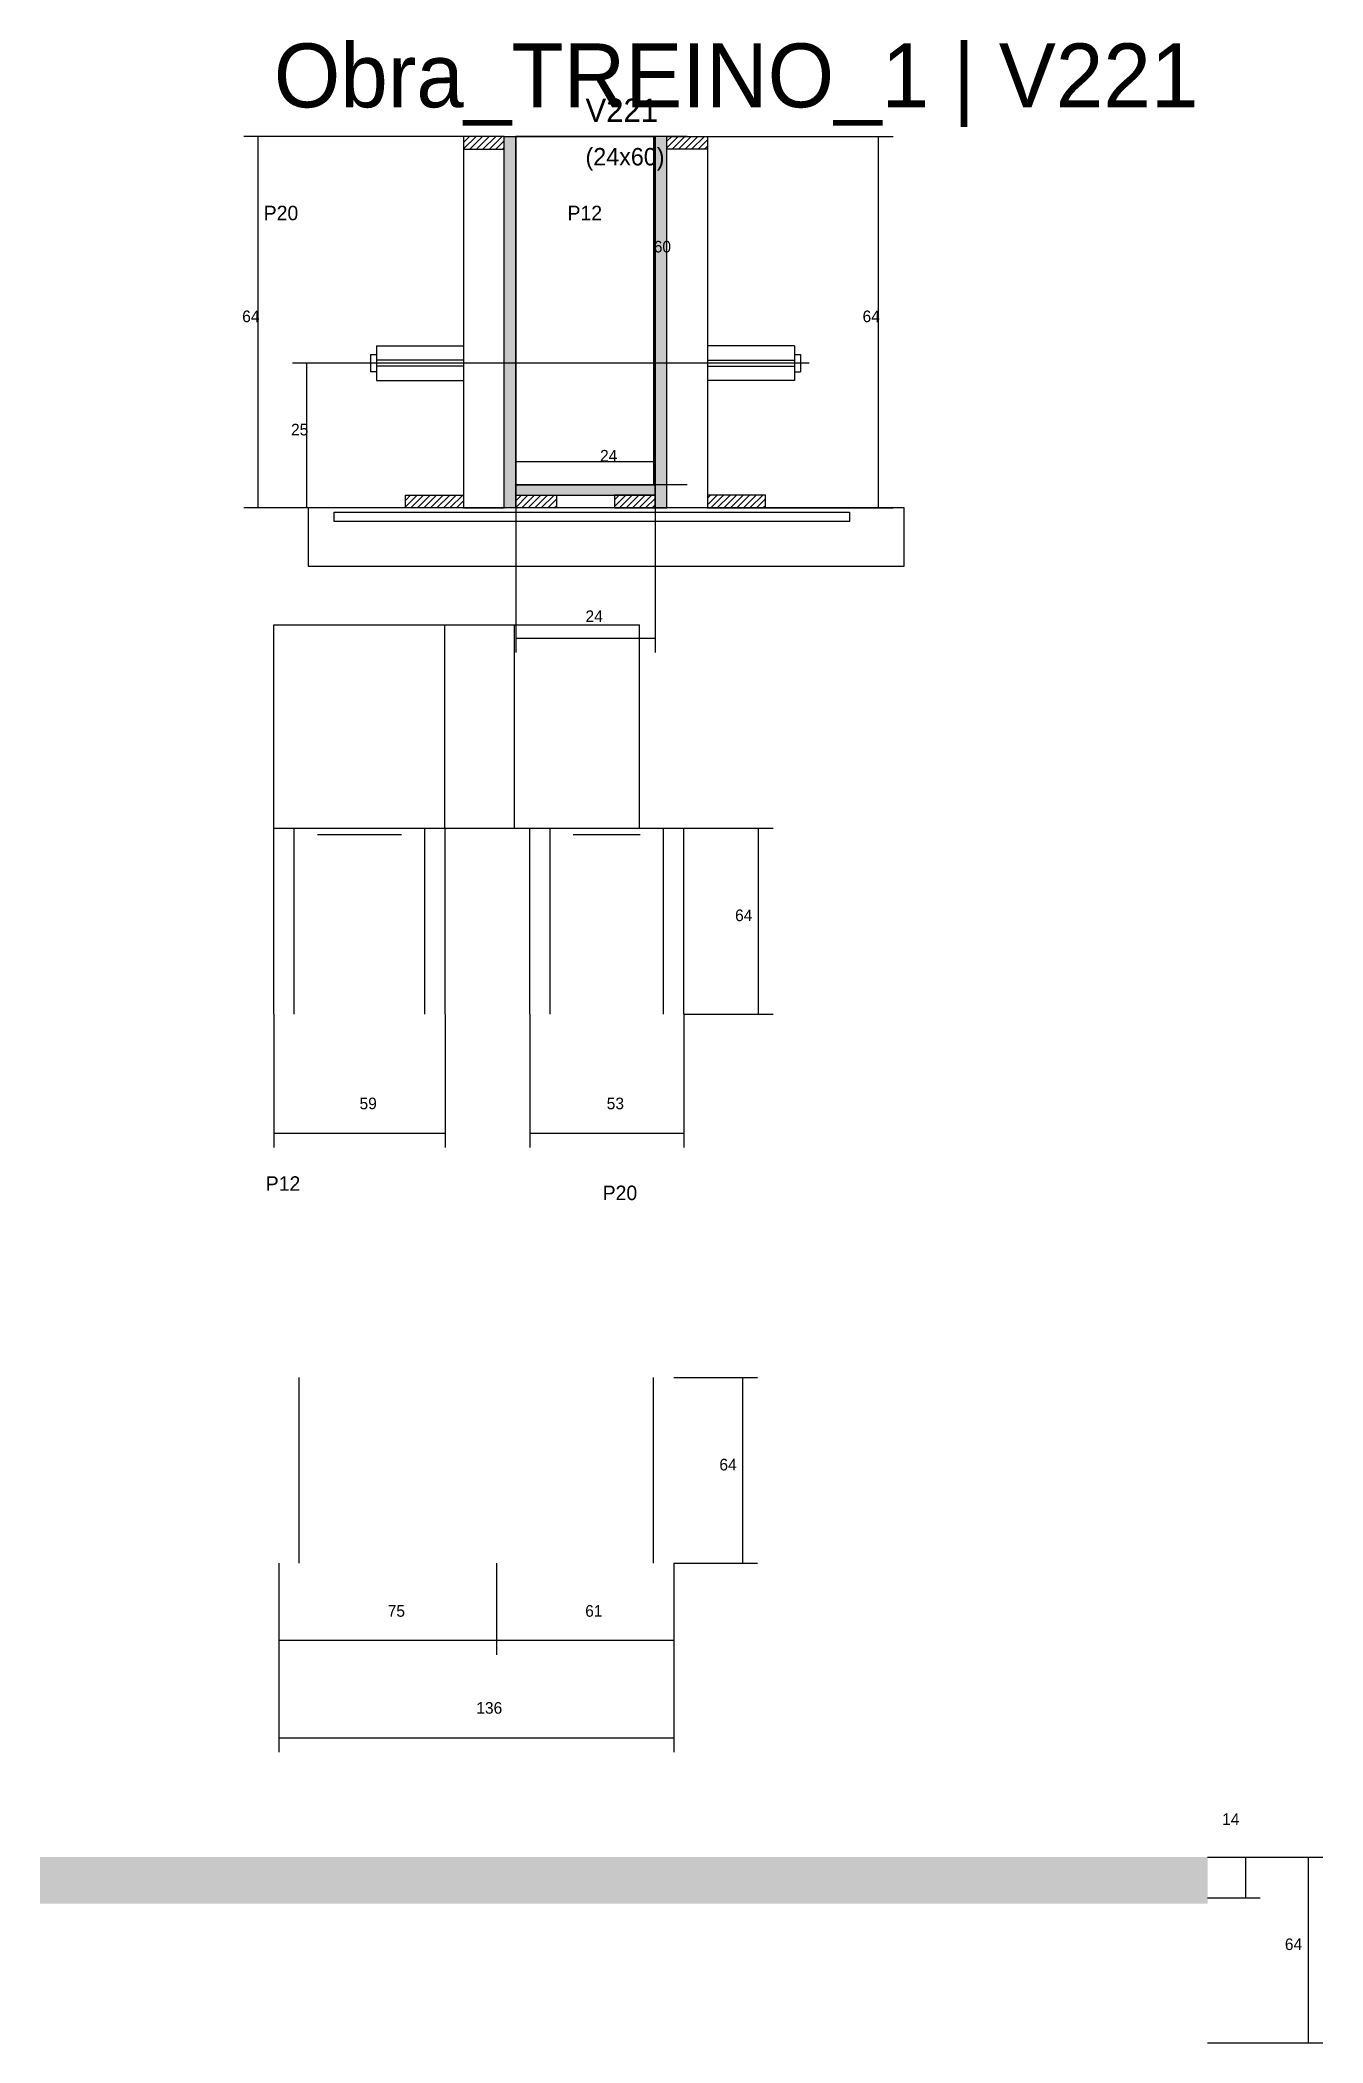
# Model space of a CAD drawing. Header units: metres. Extents: x -41 to 34840, y -36000 to 1848.
# Drawn here: x 14500 to 14941, y -11527 to -10837 of the extents above; entities that cross this region are included whole.
import ezdxf

# ---------------------------------------------------------------- set-up
doc = ezdxf.new("R2010")
doc.units = ezdxf.units.M
for name, color, linetype in [('barrote', 126, 'Continuous'), ('CONCRETO', 251, 'Continuous'), ('COTA', 4, 'Continuous'), ('Cota Seção (2x)', 4, 'Continuous'), ('Hachura', 253, 'Continuous'), ('LABEL_ID', 3, 'Continuous'), ('Madeira', 126, 'Continuous'), ('NOMENCLATURA', 7, 'Continuous'), ('Painéis', 200, 'Continuous'), ('SARR_2.2x7', 40, 'Continuous'), ('SCO-___-LAJ', 4, 'Continuous'), ('TENSOR', 2, 'Continuous'), ('Texto Seção', 7, 'Continuous')]:
    doc.layers.add(name, color=color, linetype=linetype)

msp = doc.modelspace()

# ---------------------------------------------------------------- texts
at = {"layer": 'COTA'}
for s, p in [('64', (14569.1, -10934)), ('64', (14782.7, -10934)), ('25', (14585.9, -10973)), ('24', (14687.3, -11037.3)), ('59', (14609.5, -11205.1)), ('53', (14694.6, -11205.1)), ('136', (14649.7, -11413.3)), ('14', (14906.5, -11451.6)), ('64', (14928.1, -11494.7))]:
    msp.add_text(s, height=4, dxfattribs=at).set_placement(p)
at = {"layer": 'Cota Seção (2x)'}
for s, p in [('60', (14710.8, -10910)), ('24', (14692.3, -10982)), ('64', (14738.8, -11140.3)), ('64', (14733.4, -11329.5)), ('75', (14619.2, -11379.9)), ('61', (14687.2, -11379.9))]:
    msp.add_text(s, height=4, dxfattribs=at).set_placement(p)
at = {"layer": 'LABEL_ID'}
msp.add_text('Obra_TREINO_1 | V221', height=22, dxfattribs=at).set_placement((14580, -10860))
at = {"layer": 'NOMENCLATURA'}
for s, p in [('P20', (14576.5, -10898.9)), ('P12', (14681.1, -10898.9)), ('P12', (14577.2, -11233.2)), ('P20', (14693.2, -11236.4))]:
    msp.add_text(s, height=5, dxfattribs=at).set_placement(p)
at = {"layer": 'Texto Seção'}
for s, height, p in [('V221', 8, (14687.3, -10865)), ('(24x60)', 6, (14687.3, -10880))]:
    msp.add_text(s, height=height, dxfattribs=at).set_placement(p)

# ---------------------------------------------------------------- hatches: boundary and pattern name
at = {"layer": 'COTA'}
h = msp.add_hatch(dxfattribs=at)
h.set_pattern_fill('AR-CONC', scale=0.03)
h.paths.add_polyline_path([(14499.5, -11478.7), (14499.5, -11462.7), (14499.5, -11462.7), (14901.5, -11462.7), (14901.5, -11462.7), (14901.5, -11478.7), (14901.5, -11478.7), (14499.5, -11478.7)])
at = {"layer": 'Hachura'}
h = msp.add_hatch(dxfattribs=at)
h.set_pattern_fill('ANSI31', scale=0.5)
h.paths.add_polyline_path([(14659.3, -10874.4), (14659.3, -10870), (14659.3, -10870), (14645.3, -10870), (14645.3, -10870), (14645.3, -10874.4), (14645.3, -10874.4), (14659.3, -10874.4)])
h = msp.add_hatch(color=8, dxfattribs=at)
h.dxf.hatch_style = 1
h.paths.add_polyline_path([(14659.3, -10870), (14663.3, -10870), (14663.3, -10870), (14663.3, -10998), (14663.3, -10998), (14659.3, -10998), (14659.3, -10998), (14659.3, -10870)])
h = msp.add_hatch(color=8, dxfattribs=at)
h.dxf.hatch_style = 1
h.paths.add_polyline_path([(14715.3, -10870), (14711.3, -10870), (14711.3, -10870), (14711.3, -10998), (14711.3, -10998), (14715.3, -10998), (14715.3, -10998), (14715.3, -10870)])
h = msp.add_hatch(dxfattribs=at)
h.set_pattern_fill('ANSI31', scale=0.5)
h.paths.add_polyline_path([(14715.3, -10874.4), (14715.3, -10870), (14715.3, -10870), (14729.3, -10870), (14729.3, -10870), (14729.3, -10874.4), (14729.3, -10874.4), (14715.3, -10874.4)])
h = msp.add_hatch(dxfattribs=at)
h.set_pattern_fill('ANSI31', scale=0.5)
h.paths.add_polyline_path([(14625.3, -10998), (14625.3, -10993.6), (14625.3, -10993.6), (14645.3, -10993.6), (14645.3, -10993.6), (14645.3, -10998), (14645.3, -10998), (14625.3, -10998)])
h = msp.add_hatch(color=8, dxfattribs=at)
h.dxf.hatch_style = 1
h.paths.add_polyline_path([(14711.3, -10993.6), (14711.3, -10990), (14711.3, -10990), (14663.3, -10990), (14663.3, -10990), (14663.3, -10993.6), (14663.3, -10993.6), (14711.3, -10993.6)])
h = msp.add_hatch(dxfattribs=at)
h.set_pattern_fill('ANSI31', scale=0.5)
h.paths.add_polyline_path([(14663.3, -10998), (14663.3, -10993.6), (14663.3, -10993.6), (14677.3, -10993.6), (14677.3, -10993.6), (14677.3, -10998), (14677.3, -10998), (14663.3, -10998)])
h = msp.add_hatch(dxfattribs=at)
h.set_pattern_fill('ANSI31', scale=0.5)
h.paths.add_polyline_path([(14711.3, -10998), (14711.3, -10993.6), (14711.3, -10993.6), (14697.3, -10993.6), (14697.3, -10993.6), (14697.3, -10998), (14697.3, -10998), (14711.3, -10998)])
h = msp.add_hatch(dxfattribs=at)
h.set_pattern_fill('ANSI31', scale=0.5)
h.paths.add_polyline_path([(14749.3, -10998), (14749.3, -10993.6), (14749.3, -10993.6), (14729.3, -10993.6), (14729.3, -10993.6), (14729.3, -10998), (14729.3, -10998), (14749.3, -10998)])

# ---------------------------------------------------------------- linework, layer by layer
for p, q in [((14613.3, -10945.1), (14613.3, -10951.1)), ((14613.3, -10945.1), (14615.3, -10945.1)), ((14615.3, -10942.1), (14615.3, -10954.1)), ((14615.3, -10942.1), (14645.3, -10942.1)), ((14645.3, -10947.1), (14615.3, -10947.1)), ((14759.3, -10942.1), (14729.3, -10942.1)), ((14729.3, -10947.1), (14759.3, -10947.1)), ((14759.3, -10942.1), (14759.3, -10954.1)), ((14759.3, -10945.1), (14761.3, -10945.1)), ((14761.3, -10945.1), (14761.3, -10951.1)), ((14615.3, -10951.1), (14613.3, -10951.1)), ((14645.3, -10949.1), (14615.3, -10949.1)), ((14615.3, -10954.1), (14645.3, -10954.1)), ((14729.3, -10949.1), (14759.3, -10949.1)), ((14759.3, -10954.1), (14729.3, -10954.1)), ((14759.3, -10951.1), (14761.3, -10951.1))]:
    msp.add_line(p, q)
at = {"layer": 'barrote'}
msp.add_lwpolyline([(14591.8, -11018), (14797, -11018), (14797, -10998), (14591.8, -10998)], close=True, dxfattribs=at)
at = {"layer": 'CONCRETO'}
for points in [[(14663.3, -10870), (14663.3, -10870), (14711.3, -10870), (14711.3, -10898), (14711.3, -10898), (14711.3, -10990), (14663.3, -10990), (14663.3, -10870)], [(14663.3, -10990), (14711.3, -10990), (14711.3, -10870), (14663.3, -10870)]]:
    msp.add_lwpolyline(points, close=True, dxfattribs=at)
at = {"layer": 'COTA'}
for p, q in [((14645.3, -10870), (14569.6, -10870)), ((14574.6, -10998), (14574.6, -10870)), ((14729.3, -10870), (14793.2, -10870)), ((14788.2, -10998), (14788.2, -10870)), ((14610, -10948.1), (14586.4, -10948.1)), ((14591.4, -10998), (14591.4, -10948.1)), ((14629.7, -10998), (14569.6, -10998)), ((14610, -10998), (14586.4, -10998)), ((14663.3, -10998), (14663.3, -11047.8)), ((14711.3, -10998), (14711.3, -11047.8)), ((14744.9, -10998), (14793.2, -10998)), ((14663.3, -11042.8), (14711.3, -11042.8)), ((14580, -11172.3), (14580, -11218.3)), ((14639, -11172.3), (14639, -11218.3)), ((14668.1, -11172.3), (14668.1, -11218.3)), ((14721.1, -11172.3), (14721.1, -11218.3)), ((14580, -11213.3), (14639, -11213.3)), ((14668.1, -11213.3), (14721.1, -11213.3)), ((14581.7, -11361.5), (14581.7, -11426.6)), ((14717.7, -11361.5), (14717.7, -11426.6)), ((14581.7, -11421.6), (14717.7, -11421.6)), ((14901.5, -11462.7), (14919.6, -11462.7)), ((14901.5, -11462.7), (14941.2, -11462.7)), ((14914.6, -11476.7), (14914.6, -11462.7)), ((14936.2, -11526.7), (14936.2, -11462.7)), ((14901.5, -11476.7), (14919.6, -11476.7)), ((14901.5, -11526.7), (14941.2, -11526.7))]:
    msp.add_line(p, q, dxfattribs=at)
at = {"layer": 'Cota Seção (2x)'}
for p, q in [((14722.3, -10870), (14705.8, -10870)), ((14710.8, -10990), (14710.8, -10870)), ((14663.3, -10998), (14663.3, -10977)), ((14663.3, -10982), (14711.3, -10982)), ((14711.3, -10998), (14711.3, -10977)), ((14722.3, -10990), (14705.8, -10990)), ((14721.1, -11108.3), (14751.9, -11108.3)), ((14746.9, -11172.3), (14746.9, -11108.3)), ((14721.1, -11172.3), (14751.9, -11172.3)), ((14717.7, -11297.5), (14746.5, -11297.5)), ((14741.5, -11361.5), (14741.5, -11297.5)), ((14581.7, -11361.5), (14581.7, -11393)), ((14656.7, -11361.5), (14656.7, -11393)), ((14656.7, -11361.5), (14656.7, -11393)), ((14717.7, -11361.5), (14717.7, -11393)), ((14717.7, -11361.5), (14746.5, -11361.5)), ((14581.7, -11388), (14656.7, -11388)), ((14656.7, -11388), (14717.7, -11388))]:
    msp.add_line(p, q, dxfattribs=at)
at = {"layer": 'Madeira'}
for points in [[(14659.3, -10874.4), (14659.3, -10870), (14645.3, -10870), (14645.3, -10874.4)], [(14659.3, -10870), (14645.3, -10870), (14645.3, -10998), (14659.3, -10998)], [(14715.3, -10874.4), (14715.3, -10870), (14729.3, -10870), (14729.3, -10874.4)], [(14715.3, -10870), (14729.3, -10870), (14729.3, -10998), (14715.3, -10998)], [(14625.3, -10998), (14625.3, -10993.6), (14645.3, -10993.6), (14645.3, -10998)], [(14663.3, -10998), (14663.3, -10993.6), (14677.3, -10993.6), (14677.3, -10998)], [(14711.3, -10998), (14711.3, -10993.6), (14697.3, -10993.6), (14697.3, -10998)], [(14749.3, -10998), (14749.3, -10993.6), (14729.3, -10993.6), (14729.3, -10998)], [(14591.8, -11018), (14797, -11018), (14797, -10998), (14591.8, -10998)]]:
    msp.add_lwpolyline(points, close=True, dxfattribs=at)
at = {"layer": 'Painéis'}
for p, q in [((14663.3, -10998), (14663.3, -10870)), ((14711.3, -10998), (14711.3, -10870)), ((14663.3, -10990), (14711.3, -10990)), ((14663.3, -10993.6), (14663.3, -10990)), ((14711.3, -10993.6), (14711.3, -10990)), ((14580, -11038.3), (14638.9, -11038.3)), ((14580, -11108.3), (14580, -11038.3)), ((14638.9, -11108.3), (14638.9, -11038.3)), ((14638.9, -11038.3), (14662.9, -11038.3)), ((14638.9, -11108.3), (14638.9, -11038.3)), ((14662.9, -11108.3), (14662.9, -11038.3)), ((14662.9, -11038.3), (14705.9, -11038.3)), ((14662.9, -11108.3), (14662.9, -11038.3)), ((14705.9, -11108.3), (14705.9, -11038.3)), ((14580, -11108.3), (14639, -11108.3)), ((14580, -11172.3), (14580, -11108.3)), ((14580, -11108.3), (14638.9, -11108.3)), ((14638.9, -11108.3), (14662.9, -11108.3)), ((14639, -11172.3), (14639, -11108.3)), ((14662.9, -11108.3), (14705.9, -11108.3)), ((14668.1, -11108.3), (14721.1, -11108.3)), ((14668.1, -11172.3), (14668.1, -11108.3)), ((14721.1, -11172.3), (14721.1, -11108.3))]:
    msp.add_line(p, q, dxfattribs=at)
for points in [[(14659.3, -10870), (14663.3, -10870), (14663.3, -10998), (14659.3, -10998)], [(14715.3, -10870), (14711.3, -10870), (14711.3, -10998), (14715.3, -10998)], [(14711.3, -10993.6), (14711.3, -10990), (14663.3, -10990), (14663.3, -10993.6)]]:
    msp.add_lwpolyline(points, close=True, dxfattribs=at)
at = {"layer": 'SARR_2.2x7'}
for p, q in [((14587, -11172.3), (14587, -11108.3)), ((14595, -11110.5), (14624, -11110.5)), ((14632, -11172.3), (14632, -11108.3)), ((14675.1, -11172.3), (14675.1, -11108.3)), ((14683.1, -11110.5), (14706.1, -11110.5)), ((14714.1, -11172.3), (14714.1, -11108.3)), ((14588.7, -11361.5), (14588.7, -11297.5)), ((14710.7, -11361.5), (14710.7, -11297.5))]:
    msp.add_line(p, q, dxfattribs=at)
at = {"layer": 'SCO-___-LAJ'}
msp.add_lwpolyline([(14600.8, -10999.4), (14778.2, -10999.4), (14778.2, -11002.6), (14600.8, -11002.6)], close=True, dxfattribs=at)
at = {"layer": 'TENSOR'}
msp.add_line((14764.3, -10948.1), (14610, -10948.1), dxfattribs=at)

msp.set_redraw_order([(e.dxf.handle, doc.entitydb.next_handle()) for e in msp.query("TEXT MTEXT ATTDEF DIMENSION ARC_DIMENSION")])  # texts and dimensions are drawn at this point

doc.saveas('drawing.dxf')
